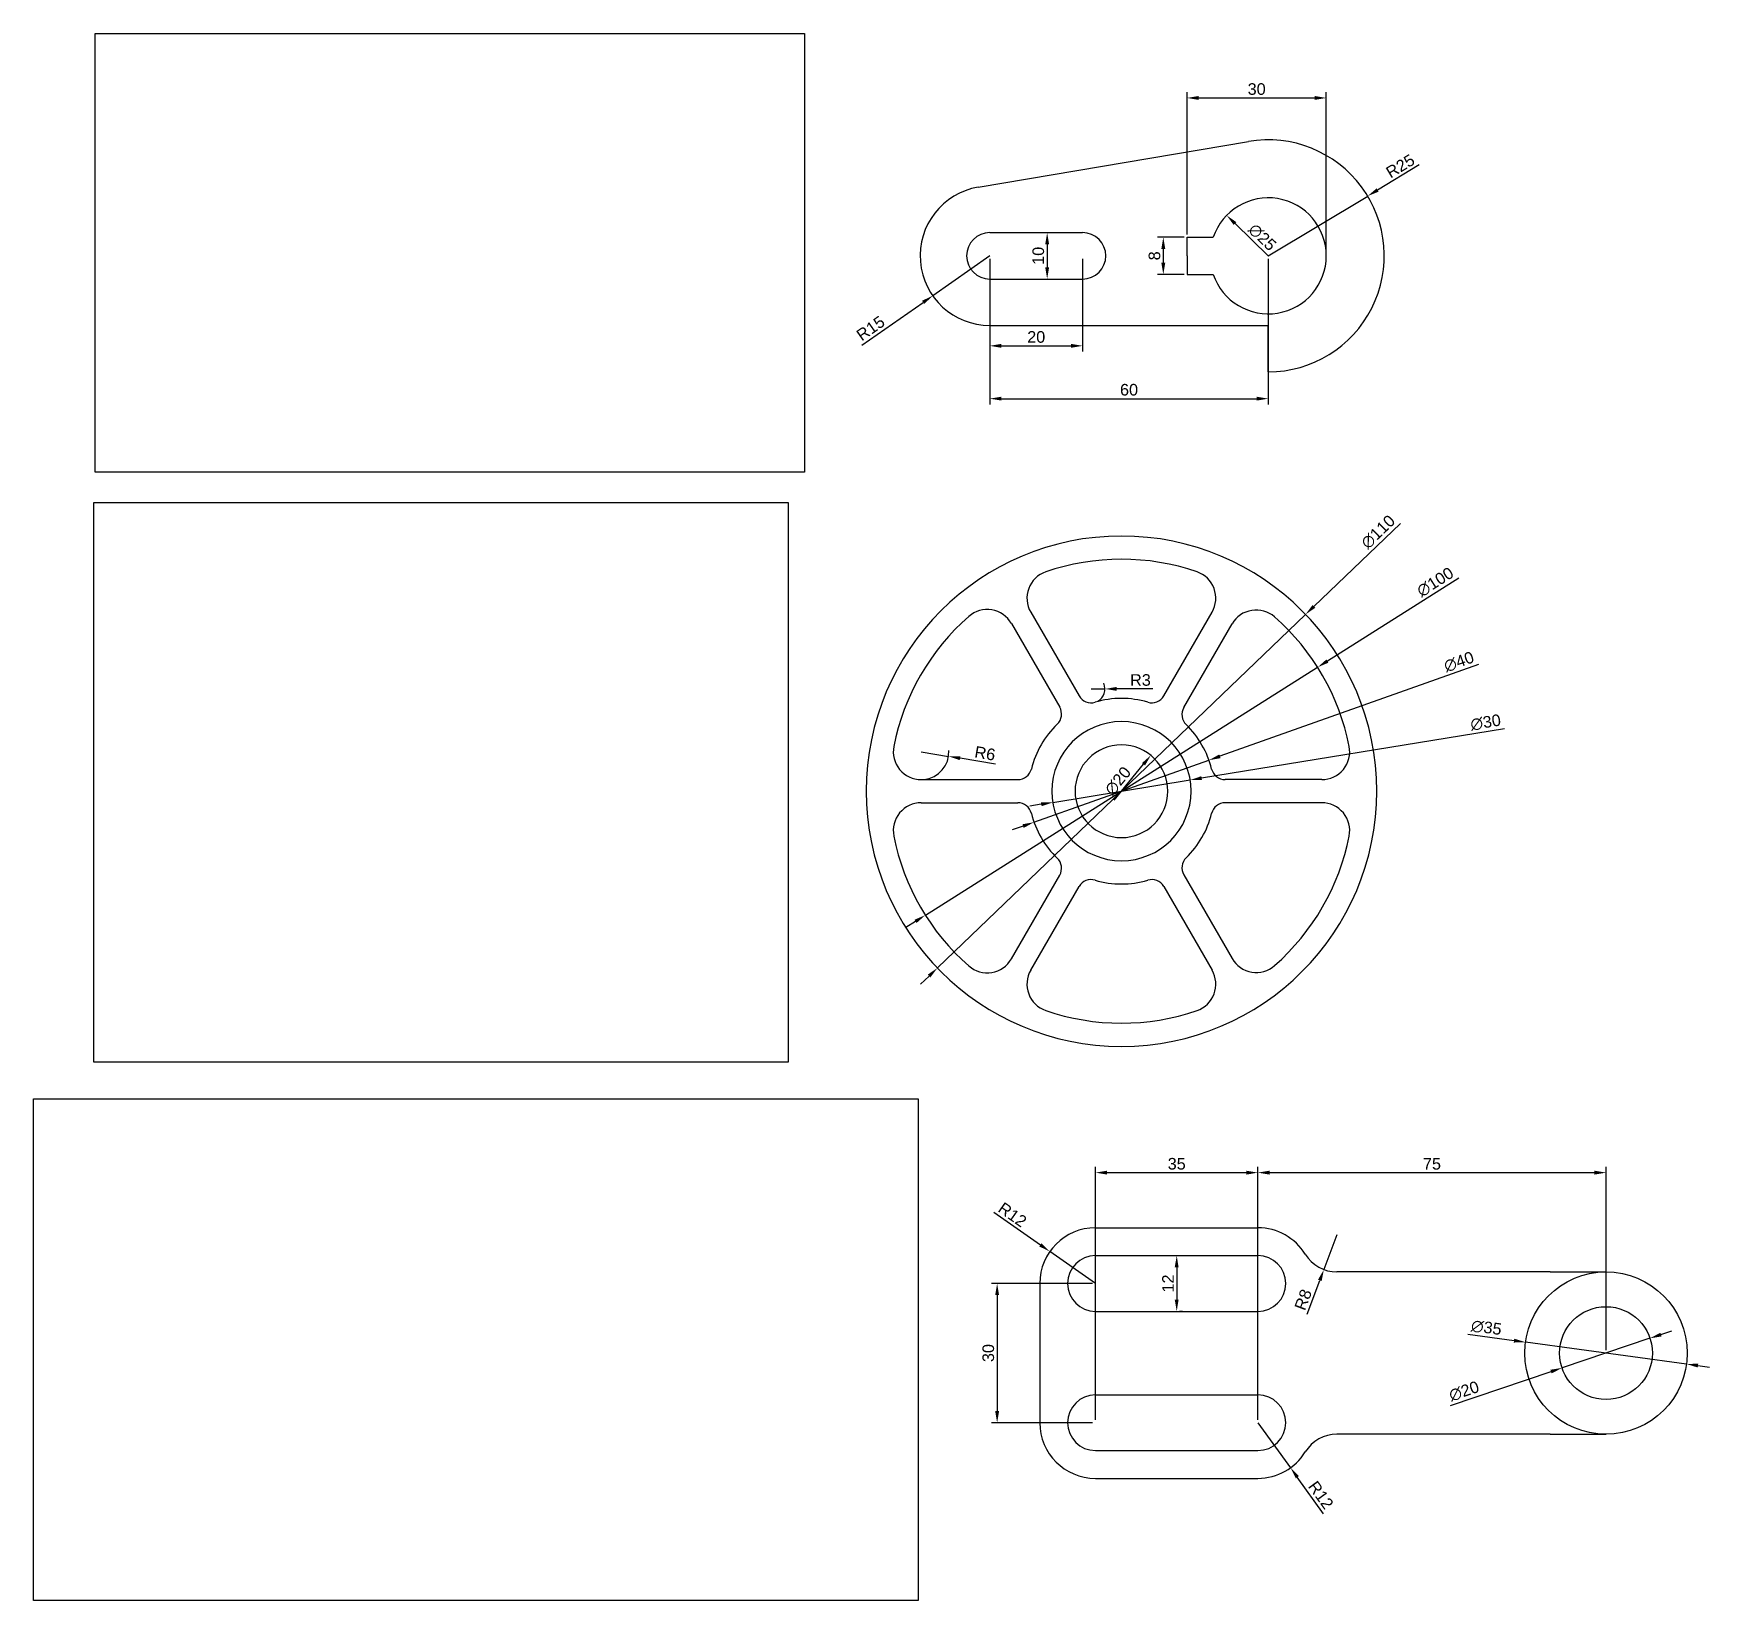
# Model space of a CAD drawing. Header units: millimetres. Extents: x 2424 to 5239, y 901 to 2022.
# Drawn here: x 4711.2 to 5072.3, y 1661.8 to 1999.5 of the extents above; entities that cross this region are included whole.
import ezdxf

# ---------------------------------------------------------------- set-up
doc = ezdxf.new("R2010")
doc.units = ezdxf.units.MM
doc.styles.get("Standard").update_dxf_attribs({"font": 'arial.ttf'})
doc.dimstyles.new('ISO-25', dxfattribs={"dimtxt": 2.5, "dimasz": 2.5, "dimexe": 1.25, "dimexo": 0.625, "dimtad": 1, "dimtxsty": 'Standard', "dimcen": 2.5, "dimadec": 0, "dimazin": 0, "dimtfac": 1, "dimtmove": 0, "dimatfit": 3, "dimfxl": 1, "dimarcsym": 0})
picture_1 = doc.add_image_def('image33.png', size_in_pixel=(283, 175))
picture_2 = doc.add_image_def('image34.png', size_in_pixel=(283, 228))
picture_3 = doc.add_image_def('image35.png', size_in_pixel=(282, 160))

msp = doc.modelspace()

# ---------------------------------------------------------------- blocks, each defined once
blk = doc.blocks.new('*D251')
at = {"color": 0, "lineweight": -2, "transparency": 16777216}
for p, q in [((4959.7, 1956.21), (4959.7, 1986.87)), ((4989.7, 1952.21), (4989.7, 1986.87)), ((4962.2, 1985.62), (4987.2, 1985.62))]:
    blk.add_line(p, q, dxfattribs=at)
at = {"color": 0, "transparency": 16777216}
for points in [[(4962.2, 1986.04), (4962.2, 1985.2), (4959.7, 1985.62)], [(4987.2, 1986.04), (4987.2, 1985.2), (4989.7, 1985.62)]]:
    blk.add_solid(points, dxfattribs=at)
at = {"layer": 'Defpoints', "color": 0, "transparency": 16777216}
for p in [(4989.7, 1985.62), (4959.7, 1955.59), (4989.7, 1951.59)]:
    blk.add_point(p, dxfattribs=at)
at = {"color": 0, "transparency": 16777216, "insert": (4974.7, 1987.52), "char_height": 2.5, "attachment_point": 5}
blk.add_mtext('30', dxfattribs=at)
blk = doc.blocks.new('*D252')
at = {"color": 0, "lineweight": -2, "transparency": 16777216}
for p, q in [((4959.07, 1955.59), (4953.33, 1955.59)), ((4954.58, 1953.09), (4954.58, 1950.09)), ((4959.07, 1947.59), (4953.33, 1947.59))]:
    blk.add_line(p, q, dxfattribs=at)
at = {"color": 0, "transparency": 16777216}
for points in [[(4954.16, 1953.09), (4955, 1953.09), (4954.58, 1955.59)], [(4954.16, 1950.09), (4955, 1950.09), (4954.58, 1947.59)]]:
    blk.add_solid(points, dxfattribs=at)
at = {"layer": 'Defpoints', "color": 0, "transparency": 16777216}
for p in [(4959.7, 1955.59), (4954.58, 1947.59), (4959.7, 1947.59)]:
    blk.add_point(p, dxfattribs=at)
at = {"color": 0, "transparency": 16777216, "insert": (4952.68, 1951.59), "char_height": 2.5, "attachment_point": 5, "rotation": 90}
blk.add_mtext('8', dxfattribs=at)
blk = doc.blocks.new('*D253')
at = {"color": 0, "lineweight": -2, "transparency": 16777216}
for p, q in [((4917.2, 1950.96), (4917.2, 1930.94)), ((4937.2, 1950.96), (4937.2, 1930.94)), ((4919.7, 1932.19), (4934.7, 1932.19))]:
    blk.add_line(p, q, dxfattribs=at)
at = {"color": 0, "transparency": 16777216}
for points in [[(4919.7, 1932.61), (4919.7, 1931.77), (4917.2, 1932.19)], [(4934.7, 1932.61), (4934.7, 1931.77), (4937.2, 1932.19)]]:
    blk.add_solid(points, dxfattribs=at)
at = {"layer": 'Defpoints', "color": 0, "transparency": 16777216}
for p in [(4917.2, 1951.59), (4937.2, 1951.59), (4937.2, 1932.19)]:
    blk.add_point(p, dxfattribs=at)
at = {"color": 0, "transparency": 16777216, "insert": (4927.2, 1934.09), "char_height": 2.5, "attachment_point": 5}
blk.add_mtext('20', dxfattribs=at)
blk = doc.blocks.new('*D254')
at = {"color": 0, "lineweight": -2, "transparency": 16777216}
for p, q in [((4917.2, 1950.96), (4917.2, 1919.55)), ((4977.2, 1950.96), (4977.2, 1919.55)), ((4919.7, 1920.8), (4974.7, 1920.8))]:
    blk.add_line(p, q, dxfattribs=at)
at = {"color": 0, "transparency": 16777216}
for points in [[(4919.7, 1921.22), (4919.7, 1920.39), (4917.2, 1920.8)], [(4974.7, 1921.22), (4974.7, 1920.39), (4977.2, 1920.8)]]:
    blk.add_solid(points, dxfattribs=at)
at = {"layer": 'Defpoints', "color": 0, "transparency": 16777216}
for p in [(4917.2, 1951.59), (4977.2, 1951.59), (4977.2, 1920.8)]:
    blk.add_point(p, dxfattribs=at)
at = {"color": 0, "transparency": 16777216, "insert": (4947.2, 1922.71), "char_height": 2.5, "attachment_point": 5}
blk.add_mtext('60', dxfattribs=at)
blk = doc.blocks.new('*D255')
at = {"color": 0, "lineweight": -2, "transparency": 16777216}
for p, q in [((4927.82, 1956.59), (4930.81, 1956.59)), ((4929.56, 1954.09), (4929.56, 1949.09)), ((4927.82, 1946.59), (4930.81, 1946.59))]:
    blk.add_line(p, q, dxfattribs=at)
at = {"color": 0, "transparency": 16777216}
for points in [[(4929.14, 1954.09), (4929.97, 1954.09), (4929.56, 1956.59)], [(4929.14, 1949.09), (4929.97, 1949.09), (4929.56, 1946.59)]]:
    blk.add_solid(points, dxfattribs=at)
at = {"layer": 'Defpoints', "color": 0, "transparency": 16777216}
for p in [(4927.2, 1956.59), (4927.2, 1946.59), (4929.56, 1946.59)]:
    blk.add_point(p, dxfattribs=at)
at = {"color": 0, "transparency": 16777216, "insert": (4927.65, 1951.59), "char_height": 2.5, "attachment_point": 5, "rotation": 90}
blk.add_mtext('10', dxfattribs=at)
blk = doc.blocks.new('*D256')
at = {"color": 0, "lineweight": -2, "transparency": 16777216}
for p, q in [((4917.2, 1951.59), (4904.9, 1942.99)), ((4889.64, 1932.33), (4902.85, 1941.56))]:
    blk.add_line(p, q, dxfattribs=at)
at = {"color": 0, "transparency": 16777216}
blk.add_solid([(4902.61, 1941.9), (4903.09, 1941.22), (4904.9, 1942.99)], dxfattribs=at)
at = {"layer": 'Defpoints', "color": 0, "transparency": 16777216}
for p in [(4917.2, 1951.59), (4904.9, 1942.99)]:
    blk.add_point(p, dxfattribs=at)
at = {"color": 0, "transparency": 16777216, "insert": (4891.52, 1935.96), "char_height": 2.5, "attachment_point": 5, "rotation": 34.9455}
blk.add_mtext('R15', dxfattribs=at)
blk = doc.blocks.new('*D257')
at = {"color": 0, "lineweight": -2, "transparency": 16777216}
for p, q in [((5009.74, 1971.17), (5000.76, 1965.77)), ((4977.2, 1951.59), (4998.62, 1964.48))]:
    blk.add_line(p, q, dxfattribs=at)
at = {"color": 0, "transparency": 16777216}
blk.add_solid([(5000.54, 1966.12), (5000.97, 1965.41), (4998.62, 1964.48)], dxfattribs=at)
at = {"layer": 'Defpoints', "color": 0, "transparency": 16777216}
for p in [(4998.62, 1964.48), (4977.2, 1951.59)]:
    blk.add_point(p, dxfattribs=at)
at = {"color": 0, "transparency": 16777216, "insert": (5005.65, 1970.93), "char_height": 2.5, "attachment_point": 5, "rotation": 31.0402}
blk.add_mtext('R25', dxfattribs=at)
blk = doc.blocks.new('*D258')
at = {"color": 0, "lineweight": -2, "transparency": 16777216}
blk.add_line((4977.25, 1951.54), (4970.03, 1958.56), dxfattribs=at)
at = {"color": 0, "transparency": 16777216}
blk.add_solid([(4970.32, 1958.85), (4969.74, 1958.26), (4968.23, 1960.3)], dxfattribs=at)
at = {"layer": 'Defpoints', "color": 0, "transparency": 16777216}
for p in [(4968.23, 1960.3), (4986.16, 1942.87)]:
    blk.add_point(p, dxfattribs=at)
at = {"color": 0, "transparency": 16777216, "insert": (4975.91, 1955.59), "char_height": 2.5, "attachment_point": 5, "rotation": 315.8088}
blk.add_mtext('∅25', dxfattribs=at)
blk = doc.blocks.new('*D265')
at = {"color": 0, "lineweight": -2, "transparency": 16777216}
blk.add_line((4943.96, 1834.23), (4950.32, 1842), dxfattribs=at)
at = {"color": 0, "transparency": 16777216}
blk.add_solid([(4950, 1842.26), (4950.64, 1841.74), (4951.9, 1843.94)], dxfattribs=at)
at = {"layer": 'Defpoints', "color": 0, "transparency": 16777216}
for p in [(4951.9, 1843.94), (4939.24, 1828.46)]:
    blk.add_point(p, dxfattribs=at)
at = {"color": 0, "transparency": 16777216, "insert": (4944.82, 1838.39), "char_height": 2.5, "attachment_point": 5, "rotation": 50.7134}
blk.add_mtext('∅20', dxfattribs=at)
blk = doc.blocks.new('*D266')
at = {"color": 0, "lineweight": -2, "transparency": 16777216}
for p, q in [((5028.07, 1849.67), (4962.84, 1839.02)), ((4930.77, 1833.78), (4960.38, 1838.61)), ((4928.3, 1833.37), (4925.83, 1832.97))]:
    blk.add_line(p, q, dxfattribs=at)
at = {"color": 0, "transparency": 16777216}
for points in [[(4962.78, 1839.43), (4962.91, 1838.61), (4960.38, 1838.61)], [(4928.23, 1833.79), (4928.37, 1832.96), (4930.77, 1833.78)]]:
    blk.add_solid(points, dxfattribs=at)
at = {"layer": 'Defpoints', "color": 0, "transparency": 16777216}
for p in [(4960.38, 1838.61), (4930.77, 1833.78)]:
    blk.add_point(p, dxfattribs=at)
at = {"color": 0, "transparency": 16777216, "insert": (5024.03, 1851.01), "char_height": 2.5, "attachment_point": 5, "rotation": 9.2768}
blk.add_mtext('∅30', dxfattribs=at)
blk = doc.blocks.new('*D268')
at = {"color": 0, "lineweight": -2, "transparency": 16777216}
for p, q in [((5022.49, 1863.48), (4966.78, 1843.72)), ((4926.72, 1829.51), (4964.42, 1842.88)), ((4924.37, 1828.67), (4922.01, 1827.84))]:
    blk.add_line(p, q, dxfattribs=at)
at = {"color": 0, "transparency": 16777216}
for points in [[(4966.64, 1844.11), (4966.92, 1843.32), (4964.42, 1842.88)], [(4924.23, 1829.07), (4924.51, 1828.28), (4926.72, 1829.51)]]:
    blk.add_solid(points, dxfattribs=at)
at = {"layer": 'Defpoints', "color": 0, "transparency": 16777216}
for p in [(4964.42, 1842.88), (4926.72, 1829.51)]:
    blk.add_point(p, dxfattribs=at)
at = {"color": 0, "transparency": 16777216, "insert": (5018.28, 1864.08), "char_height": 2.5, "attachment_point": 5, "rotation": 19.5295}
blk.add_mtext('∅40', dxfattribs=at)
blk = doc.blocks.new('*D269')
at = {"color": 0, "lineweight": -2, "transparency": 16777216}
for p, q in [((5018.25, 1882.14), (4989.95, 1864.25)), ((4903.31, 1809.48), (4987.84, 1862.91)), ((4901.2, 1808.14), (4899.08, 1806.81))]:
    blk.add_line(p, q, dxfattribs=at)
at = {"color": 0, "transparency": 16777216}
for points in [[(4989.73, 1864.6), (4990.17, 1863.9), (4987.84, 1862.91)], [(4900.97, 1808.49), (4901.42, 1807.79), (4903.31, 1809.48)]]:
    blk.add_solid(points, dxfattribs=at)
at = {"layer": 'Defpoints', "color": 0, "transparency": 16777216}
for p in [(4987.84, 1862.91), (4903.31, 1809.48)]:
    blk.add_point(p, dxfattribs=at)
at = {"color": 0, "transparency": 16777216, "insert": (5013.18, 1881.27), "char_height": 2.5, "attachment_point": 5, "rotation": 32.2998}
blk.add_mtext('∅100', dxfattribs=at)
blk = doc.blocks.new('*D270')
at = {"color": 0, "lineweight": -2, "transparency": 16777216}
for p, q in [((5005.67, 1893.93), (4987.04, 1876.03)), ((4905.91, 1798.09), (4985.23, 1874.3)), ((4904.11, 1796.36), (4902.3, 1794.63))]:
    blk.add_line(p, q, dxfattribs=at)
at = {"color": 0, "transparency": 16777216}
for points in [[(4986.75, 1876.33), (4987.33, 1875.73), (4985.23, 1874.3)], [(4903.82, 1796.66), (4904.4, 1796.06), (4905.91, 1798.09)]]:
    blk.add_solid(points, dxfattribs=at)
at = {"layer": 'Defpoints', "color": 0, "transparency": 16777216}
for p in [(4985.23, 1874.3), (4905.91, 1798.09)]:
    blk.add_point(p, dxfattribs=at)
at = {"color": 0, "transparency": 16777216, "insert": (5000.88, 1892.07), "char_height": 2.5, "attachment_point": 5, "rotation": 43.8526}
blk.add_mtext('∅110', dxfattribs=at)
blk = doc.blocks.new('*D272')
at = {"color": 0, "lineweight": -2, "transparency": 16777216}
for p, q in [((4939.02, 1858.24), (4942.02, 1858.24)), ((4952.3, 1858.24), (4944.52, 1858.24))]:
    blk.add_line(p, q, dxfattribs=at)
blk.add_arc((4939.02, 1858.24), 3, 298.4842, 23.8732, dxfattribs=at)
at = {"color": 0, "transparency": 16777216}
blk.add_solid([(4944.52, 1858.66), (4944.52, 1857.83), (4942.02, 1858.24)], dxfattribs=at)
at = {"layer": 'Defpoints', "color": 0, "transparency": 16777216}
for p in [(4939.02, 1858.24), (4942.02, 1858.24)]:
    blk.add_point(p, dxfattribs=at)
at = {"color": 0, "transparency": 16777216, "insert": (4949.66, 1860.15), "char_height": 2.5, "attachment_point": 5}
blk.add_mtext('R3', dxfattribs=at)
blk = doc.blocks.new('*D273')
at = {"color": 0, "lineweight": -2, "transparency": 16777216}
for p, q in [((4902.4, 1844.7), (4908.32, 1843.71)), ((4918.46, 1842.03), (4910.79, 1843.3))]:
    blk.add_line(p, q, dxfattribs=at)
blk.add_arc((4902.4, 1844.7), 6, 275.9683, 2.5124, dxfattribs=at)
at = {"color": 0, "transparency": 16777216}
blk.add_solid([(4910.85, 1843.71), (4910.72, 1842.89), (4908.32, 1843.71)], dxfattribs=at)
at = {"layer": 'Defpoints', "color": 0, "transparency": 16777216}
for p in [(4902.4, 1844.7), (4908.32, 1843.71)]:
    blk.add_point(p, dxfattribs=at)
at = {"color": 0, "transparency": 16777216, "insert": (4916.17, 1844.34), "char_height": 2.5, "attachment_point": 5, "rotation": 350.5758}
blk.add_mtext('R6', dxfattribs=at)
blk = doc.blocks.new('*D274')
at = {"color": 0, "lineweight": -2, "transparency": 16777216}
for p, q in [((4974.97, 1700.71), (4974.97, 1755.23)), ((5049.97, 1715.71), (5049.97, 1755.23)), ((4977.47, 1753.98), (5047.47, 1753.98))]:
    blk.add_line(p, q, dxfattribs=at)
at = {"color": 0, "transparency": 16777216}
for points in [[(4977.47, 1754.4), (4977.47, 1753.56), (4974.97, 1753.98)], [(5047.47, 1754.4), (5047.47, 1753.56), (5049.97, 1753.98)]]:
    blk.add_solid(points, dxfattribs=at)
at = {"layer": 'Defpoints', "color": 0, "transparency": 16777216}
for p in [(5049.97, 1753.98), (5049.97, 1715.09), (4974.97, 1700.09)]:
    blk.add_point(p, dxfattribs=at)
at = {"color": 0, "transparency": 16777216, "insert": (5012.47, 1755.87), "char_height": 2.5, "attachment_point": 5}
blk.add_mtext('75', dxfattribs=at)
blk = doc.blocks.new('*D275')
at = {"color": 0, "lineweight": -2, "transparency": 16777216}
for p, q in [((4939.97, 1700.71), (4939.97, 1755.23)), ((4974.97, 1700.71), (4974.97, 1755.23)), ((4942.47, 1753.98), (4972.47, 1753.98))]:
    blk.add_line(p, q, dxfattribs=at)
at = {"color": 0, "transparency": 16777216}
for points in [[(4942.47, 1754.4), (4942.47, 1753.56), (4939.97, 1753.98)], [(4972.47, 1754.4), (4972.47, 1753.56), (4974.97, 1753.98)]]:
    blk.add_solid(points, dxfattribs=at)
at = {"layer": 'Defpoints', "color": 0, "transparency": 16777216}
for p in [(4974.97, 1753.98), (4939.97, 1700.09), (4974.97, 1700.09)]:
    blk.add_point(p, dxfattribs=at)
at = {"color": 0, "transparency": 16777216, "insert": (4957.47, 1755.88), "char_height": 2.5, "attachment_point": 5}
blk.add_mtext('35', dxfattribs=at)
blk = doc.blocks.new('*D276')
at = {"color": 0, "lineweight": -2, "transparency": 16777216}
for p, q in [((4957.47, 1733.59), (4957.47, 1726.59)), ((4958.09, 1736.09), (4958.72, 1736.09)), ((4958.09, 1724.09), (4958.72, 1724.09))]:
    blk.add_line(p, q, dxfattribs=at)
at = {"color": 0, "transparency": 16777216}
for points in [[(4957.05, 1733.59), (4957.88, 1733.59), (4957.47, 1736.09)], [(4957.05, 1726.59), (4957.88, 1726.59), (4957.47, 1724.09)]]:
    blk.add_solid(points, dxfattribs=at)
at = {"layer": 'Defpoints', "color": 0, "transparency": 16777216}
for p in [(4957.47, 1736.09), (4957.47, 1724.09), (4957.47, 1724.09)]:
    blk.add_point(p, dxfattribs=at)
at = {"color": 0, "transparency": 16777216, "insert": (4955.59, 1730.09), "char_height": 2.5, "attachment_point": 5, "rotation": 90}
blk.add_mtext('12', dxfattribs=at)
blk = doc.blocks.new('*D277')
at = {"color": 0, "lineweight": -2, "transparency": 16777216}
for p, q in [((4939.34, 1730.09), (4917.53, 1730.09)), ((4918.78, 1727.59), (4918.78, 1702.59)), ((4939.34, 1700.09), (4917.53, 1700.09))]:
    blk.add_line(p, q, dxfattribs=at)
at = {"color": 0, "transparency": 16777216}
for points in [[(4918.36, 1727.59), (4919.2, 1727.59), (4918.78, 1730.09)], [(4918.36, 1702.59), (4919.2, 1702.59), (4918.78, 1700.09)]]:
    blk.add_solid(points, dxfattribs=at)
at = {"layer": 'Defpoints', "color": 0, "transparency": 16777216}
for p in [(4939.97, 1730.09), (4918.78, 1700.09), (4939.97, 1700.09)]:
    blk.add_point(p, dxfattribs=at)
at = {"color": 0, "transparency": 16777216, "insert": (4916.88, 1715.09), "char_height": 2.5, "attachment_point": 5, "rotation": 90}
blk.add_mtext('30', dxfattribs=at)
blk = doc.blocks.new('*D278')
at = {"color": 0, "lineweight": -2, "transparency": 16777216}
for p, q in [((5061.81, 1719.08), (5064.18, 1719.87)), ((5059.44, 1718.28), (5040.49, 1711.89)), ((5016.45, 1703.8), (5038.12, 1711.1))]:
    blk.add_line(p, q, dxfattribs=at)
at = {"color": 0, "transparency": 16777216}
for points in [[(5061.68, 1719.47), (5061.95, 1718.68), (5059.44, 1718.28)], [(5037.99, 1711.49), (5038.25, 1710.7), (5040.49, 1711.89)]]:
    blk.add_solid(points, dxfattribs=at)
at = {"layer": 'Defpoints', "color": 0, "transparency": 16777216}
for p in [(5059.44, 1718.28), (5040.49, 1711.89)]:
    blk.add_point(p, dxfattribs=at)
at = {"color": 0, "transparency": 16777216, "insert": (5019.39, 1706.87), "char_height": 2.5, "attachment_point": 5, "rotation": 18.6147}
blk.add_mtext('∅20', dxfattribs=at)
blk = doc.blocks.new('*D279')
at = {"color": 0, "lineweight": -2, "transparency": 16777216}
for p, q in [((5020.17, 1719.13), (5030.15, 1717.78)), ((5067.31, 1712.73), (5032.63, 1717.44)), ((5069.78, 1712.4), (5072.26, 1712.06))]:
    blk.add_line(p, q, dxfattribs=at)
at = {"color": 0, "transparency": 16777216}
for points in [[(5030.2, 1718.19), (5030.09, 1717.36), (5032.63, 1717.44)], [(5069.84, 1712.81), (5069.73, 1711.98), (5067.31, 1712.73)]]:
    blk.add_solid(points, dxfattribs=at)
at = {"layer": 'Defpoints', "color": 0, "transparency": 16777216}
for p in [(5032.63, 1717.44), (5067.31, 1712.73)]:
    blk.add_point(p, dxfattribs=at)
at = {"color": 0, "transparency": 16777216, "insert": (5024.19, 1720.57), "char_height": 2.5, "attachment_point": 5, "rotation": 352.2696}
blk.add_mtext('∅35', dxfattribs=at)
blk = doc.blocks.new('*D280')
at = {"color": 0, "lineweight": -2, "transparency": 16777216}
for p, q in [((4991.99, 1740.59), (4989.18, 1733.09)), ((4985.57, 1723.46), (4988.3, 1730.75))]:
    blk.add_line(p, q, dxfattribs=at)
at = {"color": 0, "transparency": 16777216}
blk.add_solid([(4987.91, 1730.9), (4988.69, 1730.61), (4989.18, 1733.09)], dxfattribs=at)
at = {"layer": 'Defpoints', "color": 0, "transparency": 16777216}
for p in [(4991.99, 1740.59), (4989.18, 1733.09)]:
    blk.add_point(p, dxfattribs=at)
at = {"color": 0, "transparency": 16777216, "insert": (4984.72, 1726.6), "char_height": 2.5, "attachment_point": 5, "rotation": 69.459}
blk.add_mtext('R8', dxfattribs=at)
blk = doc.blocks.new('*D281')
at = {"color": 0, "lineweight": -2, "transparency": 16777216}
for p, q in [((4918.08, 1745.44), (4928.1, 1738.41)), ((4939.97, 1730.09), (4930.14, 1736.98))]:
    blk.add_line(p, q, dxfattribs=at)
at = {"color": 0, "transparency": 16777216}
blk.add_solid([(4928.34, 1738.75), (4927.86, 1738.07), (4930.14, 1736.98)], dxfattribs=at)
at = {"layer": 'Defpoints', "color": 0, "transparency": 16777216}
for p in [(4930.14, 1736.98), (4939.97, 1730.09)]:
    blk.add_point(p, dxfattribs=at)
at = {"color": 0, "transparency": 16777216, "insert": (4922.1, 1744.92), "char_height": 2.5, "attachment_point": 5, "rotation": 324.9458}
blk.add_mtext('R12', dxfattribs=at)
blk = doc.blocks.new('*D282')
at = {"color": 0, "lineweight": -2, "transparency": 16777216}
for p, q in [((4974.97, 1700.09), (4981.99, 1690.36)), ((4989.13, 1680.47), (4983.46, 1688.33))]:
    blk.add_line(p, q, dxfattribs=at)
at = {"color": 0, "transparency": 16777216}
blk.add_solid([(4983.79, 1688.57), (4983.12, 1688.09), (4981.99, 1690.36)], dxfattribs=at)
at = {"layer": 'Defpoints', "color": 0, "transparency": 16777216}
for p in [(4974.97, 1700.09), (4981.99, 1690.36)]:
    blk.add_point(p, dxfattribs=at)
at = {"color": 0, "transparency": 16777216, "insert": (4988.55, 1684.49), "char_height": 2.5, "attachment_point": 5, "rotation": 305.8389}
blk.add_mtext('R12', dxfattribs=at)

# ---------------------------------------------------------------- dimensions: what is measured, and where the dimension line sits
at = {"color": 114, "true_color": 0x139b48}
for base, p1, p2, picture, middle in [((4989.696, 1985.622), (4959.696, 1955.585), (4989.696, 1951.585), '*D251', (4974.696, 1987.524)), ((4937.196, 1932.189), (4917.196, 1951.585), (4937.196, 1951.585), '*D253', (4927.196, 1934.09)), ((4977.196, 1920.804), (4917.196, 1951.585), (4977.196, 1951.585), '*D254', (4947.196, 1922.705)), ((4974.966, 1753.978), (4939.966, 1700.086), (4974.966, 1700.086), '*D275', (4957.466, 1755.881)), ((5049.966, 1753.978), (4974.966, 1700.086), (5049.966, 1715.086), '*D274', (5012.466, 1755.875))]:
    dim = msp.add_linear_dim(base=base, p1=p1, p2=p2, dimstyle='ISO-25', dxfattribs=at)
    dim.commit()
    dim.dimension.update_dxf_attribs({"geometry": picture, "text_midpoint": middle})
for center, mpoint, picture, middle in [((4977.196, 1951.585), (4998.616, 1964.476), '*D257', (5006.634, 1969.302)), ((4917.196, 1951.585), (4904.9, 1942.993), '*D256', (4892.611, 1934.406)), ((4939.966, 1730.086), (4930.143, 1736.978), '*D281', (4921.022, 1743.377))]:
    dim = msp.add_radius_dim(center=center, mpoint=mpoint, dimstyle='ISO-25', dxfattribs=at)
    dim.commit()
    dim.dimension.update_dxf_attribs({"geometry": picture, "text_midpoint": middle, "dimtype": 164})
for p1, p2, picture, middle in [((4986.158, 1942.872), (4968.233, 1960.299), '*D258', (4974.532, 1954.175)), ((4905.91, 1798.091), (4985.234, 1874.3), '*D270', (5002.247, 1890.645)), ((4903.309, 1809.478), (4987.835, 1862.913), '*D269', (5014.237, 1879.603)), ((4926.723, 1829.51), (4964.422, 1842.881), '*D268', (5018.938, 1862.219)), ((4930.768, 1833.778), (4960.376, 1838.614), '*D266', (5024.345, 1849.063)), ((4939.24, 1828.456), (4951.904, 1843.936), '*D265', (4946.35, 1837.147)), ((5059.443, 1718.278), (5040.489, 1711.894), '*D278', (5020.024, 1705))]:
    dim = msp.add_diameter_dim_2p(p1=p1, p2=p2, dimstyle='ISO-25', dxfattribs=at)
    dim.commit()
    dim.dimension.update_dxf_attribs({"geometry": picture, "text_midpoint": middle, "dimtype": 163})
for base, p1, p2, picture, middle in [((4929.556, 1946.585), (4927.196, 1956.585), (4927.196, 1946.585), '*D255', (4927.654, 1951.585)), ((4954.579, 1947.585), (4959.696, 1955.585), (4959.696, 1947.585), '*D252', (4952.678, 1951.585)), ((4957.466, 1724.086), (4957.466, 1736.086), (4957.466, 1724.086), '*D276', (4955.586, 1730.086)), ((4918.781, 1700.086), (4939.966, 1730.086), (4939.966, 1700.086), '*D277', (4916.878, 1715.086))]:
    dim = msp.add_linear_dim(base=base, p1=p1, p2=p2, angle=90, dimstyle='ISO-25', dxfattribs=at)
    dim.commit()
    dim.dimension.update_dxf_attribs({"geometry": picture, "text_midpoint": middle})
for center, mpoint, picture, middle in [((4939.021, 1858.243), (4942.021, 1858.243), '*D272', (4949.662, 1860.145)), ((4902.401, 1844.696), (4908.32, 1843.713), '*D273', (4916.168, 1844.338)), ((4991.988, 1740.586), (4989.181, 1733.094), '*D280', (4984.719, 1726.604)), ((4974.966, 1700.086), (4981.992, 1690.358), '*D282', (4988.551, 1684.487))]:
    dim = msp.add_radius_dim(center=center, mpoint=mpoint, dimstyle='ISO-25', dxfattribs=at)
    dim.commit()
    dim.dimension.update_dxf_attribs({"geometry": picture, "text_midpoint": middle})
dim = msp.add_diameter_dim_2p(p1=(5067.307, 1712.732), p2=(5032.625, 1717.44), dimstyle='ISO-25', dxfattribs=at)
dim.commit()
dim.dimension.update_dxf_attribs({"geometry": '*D279', "text_midpoint": (5024.185, 1720.575)})

# ---------------------------------------------------------------- linework, layer by layer
at = {"color": 7}
for p, q in [((4914.696, 1966.376), (4972.938, 1976.22)), ((4917.196, 1956.585), (4937.196, 1956.585)), ((4959.696, 1951.585), (4959.696, 1955.585)), ((4959.696, 1955.585), (4965.353, 1955.585)), ((4959.696, 1951.585), (4959.696, 1947.585)), ((4917.196, 1946.585), (4937.196, 1946.585)), ((4959.696, 1947.585), (4965.353, 1947.585)), ((4917.196, 1936.585), (4957.196, 1936.585)), ((4957.196, 1936.585), (4977.196, 1936.585)), ((4977.196, 1926.585), (4977.196, 1936.585)), ((4977.196, 1936.585), (4977.196, 1926.585)), ((4926.008, 1874.784), (4936.423, 1856.743)), ((4954.671, 1856.758), (4965.087, 1874.8)), ((4921.841, 1872.35), (4932.26, 1854.304)), ((4958.986, 1854.207), (4969.408, 1872.259)), ((4902.401, 1838.696), (4923.239, 1838.696)), ((4988.743, 1838.696), (4967.905, 1838.696)), ((4902.401, 1833.696), (4923.239, 1833.696)), ((4988.743, 1833.696), (4967.905, 1833.696)), ((4921.841, 1800.041), (4932.26, 1818.087)), ((4958.986, 1818.184), (4969.408, 1800.133)), ((4926.008, 1797.608), (4936.423, 1815.648)), ((4954.671, 1815.633), (4965.087, 1797.591)), ((4939.966, 1742.086), (4974.966, 1742.086)), ((4939.966, 1736.086), (4974.966, 1736.086)), ((4927.966, 1730.086), (4927.966, 1700.086)), ((5037.966, 1732.586), (4991.988, 1732.586)), ((5037.966, 1732.586), (5049.966, 1732.586)), ((4939.966, 1724.086), (4974.966, 1724.086)), ((4939.966, 1706.086), (4974.966, 1706.086)), ((5037.966, 1697.586), (4991.988, 1697.586)), ((5037.966, 1697.586), (5049.966, 1697.586)), ((4939.966, 1694.086), (4974.966, 1694.086)), ((4939.966, 1688.086), (4974.966, 1688.086))]:
    msp.add_line(p, q, dxfattribs=at)
for radius in [17.5, 10]:
    msp.add_circle((5049.966, 1715.086), radius, dxfattribs=at)
for centre, radius, start, end in [((4977.196, 1951.585), 25, 270, 99.80639), ((4917.196, 1951.585), 15, 99.5939, 270), ((4977.196, 1951.585), 12.5, 198.66292, 161.33708), ((4917.196, 1951.585), 5, 90, 270), ((4937.196, 1951.585), 5, 270, 90), ((4945.572, 1836.196), 55, 0, 180), ((4945.572, 1836.196), 50, 71.00808, 109.0596), ((4931.204, 1877.784), 6, 109.0596, 210), ((4959.891, 1877.8), 6, 330, 71.00808), ((4916.645, 1869.35), 6, 30, 131.1048), ((4974.604, 1869.259), 6, 48.7146, 150), ((4945.572, 1836.196), 50, 131.1048, 168.86147), ((4945.572, 1836.196), 50, 11.13853, 48.7146), ((4939.021, 1858.243), 3, 210, 286.54759), ((4945.572, 1836.196), 20, 73.58313, 106.54759), ((4952.072, 1858.258), 3, 253.58313, 330), ((4929.662, 1852.804), 3, 313.77003, 30), ((4961.584, 1852.707), 3, 150, 225.88077), ((4945.572, 1836.196), 20, 133.77003, 166.16478), ((4945.572, 1836.196), 15, 0, 180), ((4945.572, 1836.196), 20, 13.83522, 45.88077), ((4902.401, 1844.696), 6, 168.86147, 270), ((4945.572, 1836.196), 10, 0, 180), ((4988.743, 1844.696), 6, 270, 11.13853), ((4923.239, 1841.696), 3, 270, 346.16478), ((4967.905, 1841.696), 3, 193.83522, 270), ((4945.572, 1836.196), 55, 180, 0), ((4945.572, 1836.196), 15, 180, 0), ((4945.572, 1836.196), 10, 180, 0), ((4902.401, 1827.696), 6, 90, 191.13853), ((4923.239, 1830.696), 3, 13.83522, 90), ((4945.572, 1836.196), 20, 193.83522, 226.22997), ((4945.572, 1836.196), 20, 314.11923, 346.16478), ((4967.905, 1830.696), 3, 90, 166.16478), ((4988.743, 1827.696), 6, 348.86147, 90), ((4945.572, 1836.196), 50, 191.13853, 228.8952), ((4945.572, 1836.196), 50, 311.2854, 348.86147), ((4929.662, 1819.587), 3, 330, 46.22997), ((4961.584, 1819.684), 3, 134.11923, 210), ((4939.021, 1814.148), 3, 73.45241, 150), ((4945.572, 1836.196), 20, 253.45241, 286.41687), ((4952.072, 1814.133), 3, 30, 106.41687), ((4916.645, 1803.041), 6, 228.8952, 330), ((4974.604, 1803.133), 6, 210, 311.2854), ((4931.204, 1794.608), 6, 150, 250.9404), ((4959.891, 1794.591), 6, 288.99192, 30), ((4945.572, 1836.196), 50, 250.9404, 288.99192), ((4939.966, 1730.086), 12, 90, 180), ((4974.966, 1730.086), 12, 31.66824, 90), ((4939.966, 1730.086), 6, 90, 270), ((4974.966, 1730.086), 6, 270, 90), ((4991.988, 1740.586), 8, 211.66824, 270), ((4939.966, 1700.086), 6, 90, 270), ((4974.966, 1700.086), 6, 270, 90), ((4939.966, 1700.086), 12, 180, 270), ((4991.988, 1689.586), 8, 90, 148.33176), ((4974.966, 1700.086), 12, 270, 328.33176)]:
    msp.add_arc(centre, radius, start, end, dxfattribs=at)

msp.set_redraw_order([(e.dxf.handle, doc.entitydb.next_handle()) for e in msp.query("TEXT MTEXT ATTDEF DIMENSION ARC_DIMENSION")])  # texts and dimensions are drawn at this point

# ---------------------------------------------------------------- pictures from other files: only their frames are drawn
at = {"color": 114, "true_color": 0x139b48}
image = msp.add_image(picture_1, insert=(4724.421, 1904.991), size_in_units=(152.847, 94.517), dxfattribs=at)
image.dxf.flags = 7
at = {"color": 7}
image = msp.add_image(picture_2, insert=(4724.121, 1777.816), size_in_units=(149.665, 120.578), dxfattribs=at)
image.dxf.flags = 7
at = {"color": 114, "true_color": 0x139b48}
image = msp.add_image(picture_3, insert=(4711.159, 1661.762), size_in_units=(190.624, 108.156), dxfattribs=at)
image.dxf.flags = 7

doc.saveas('drawing.dxf')
